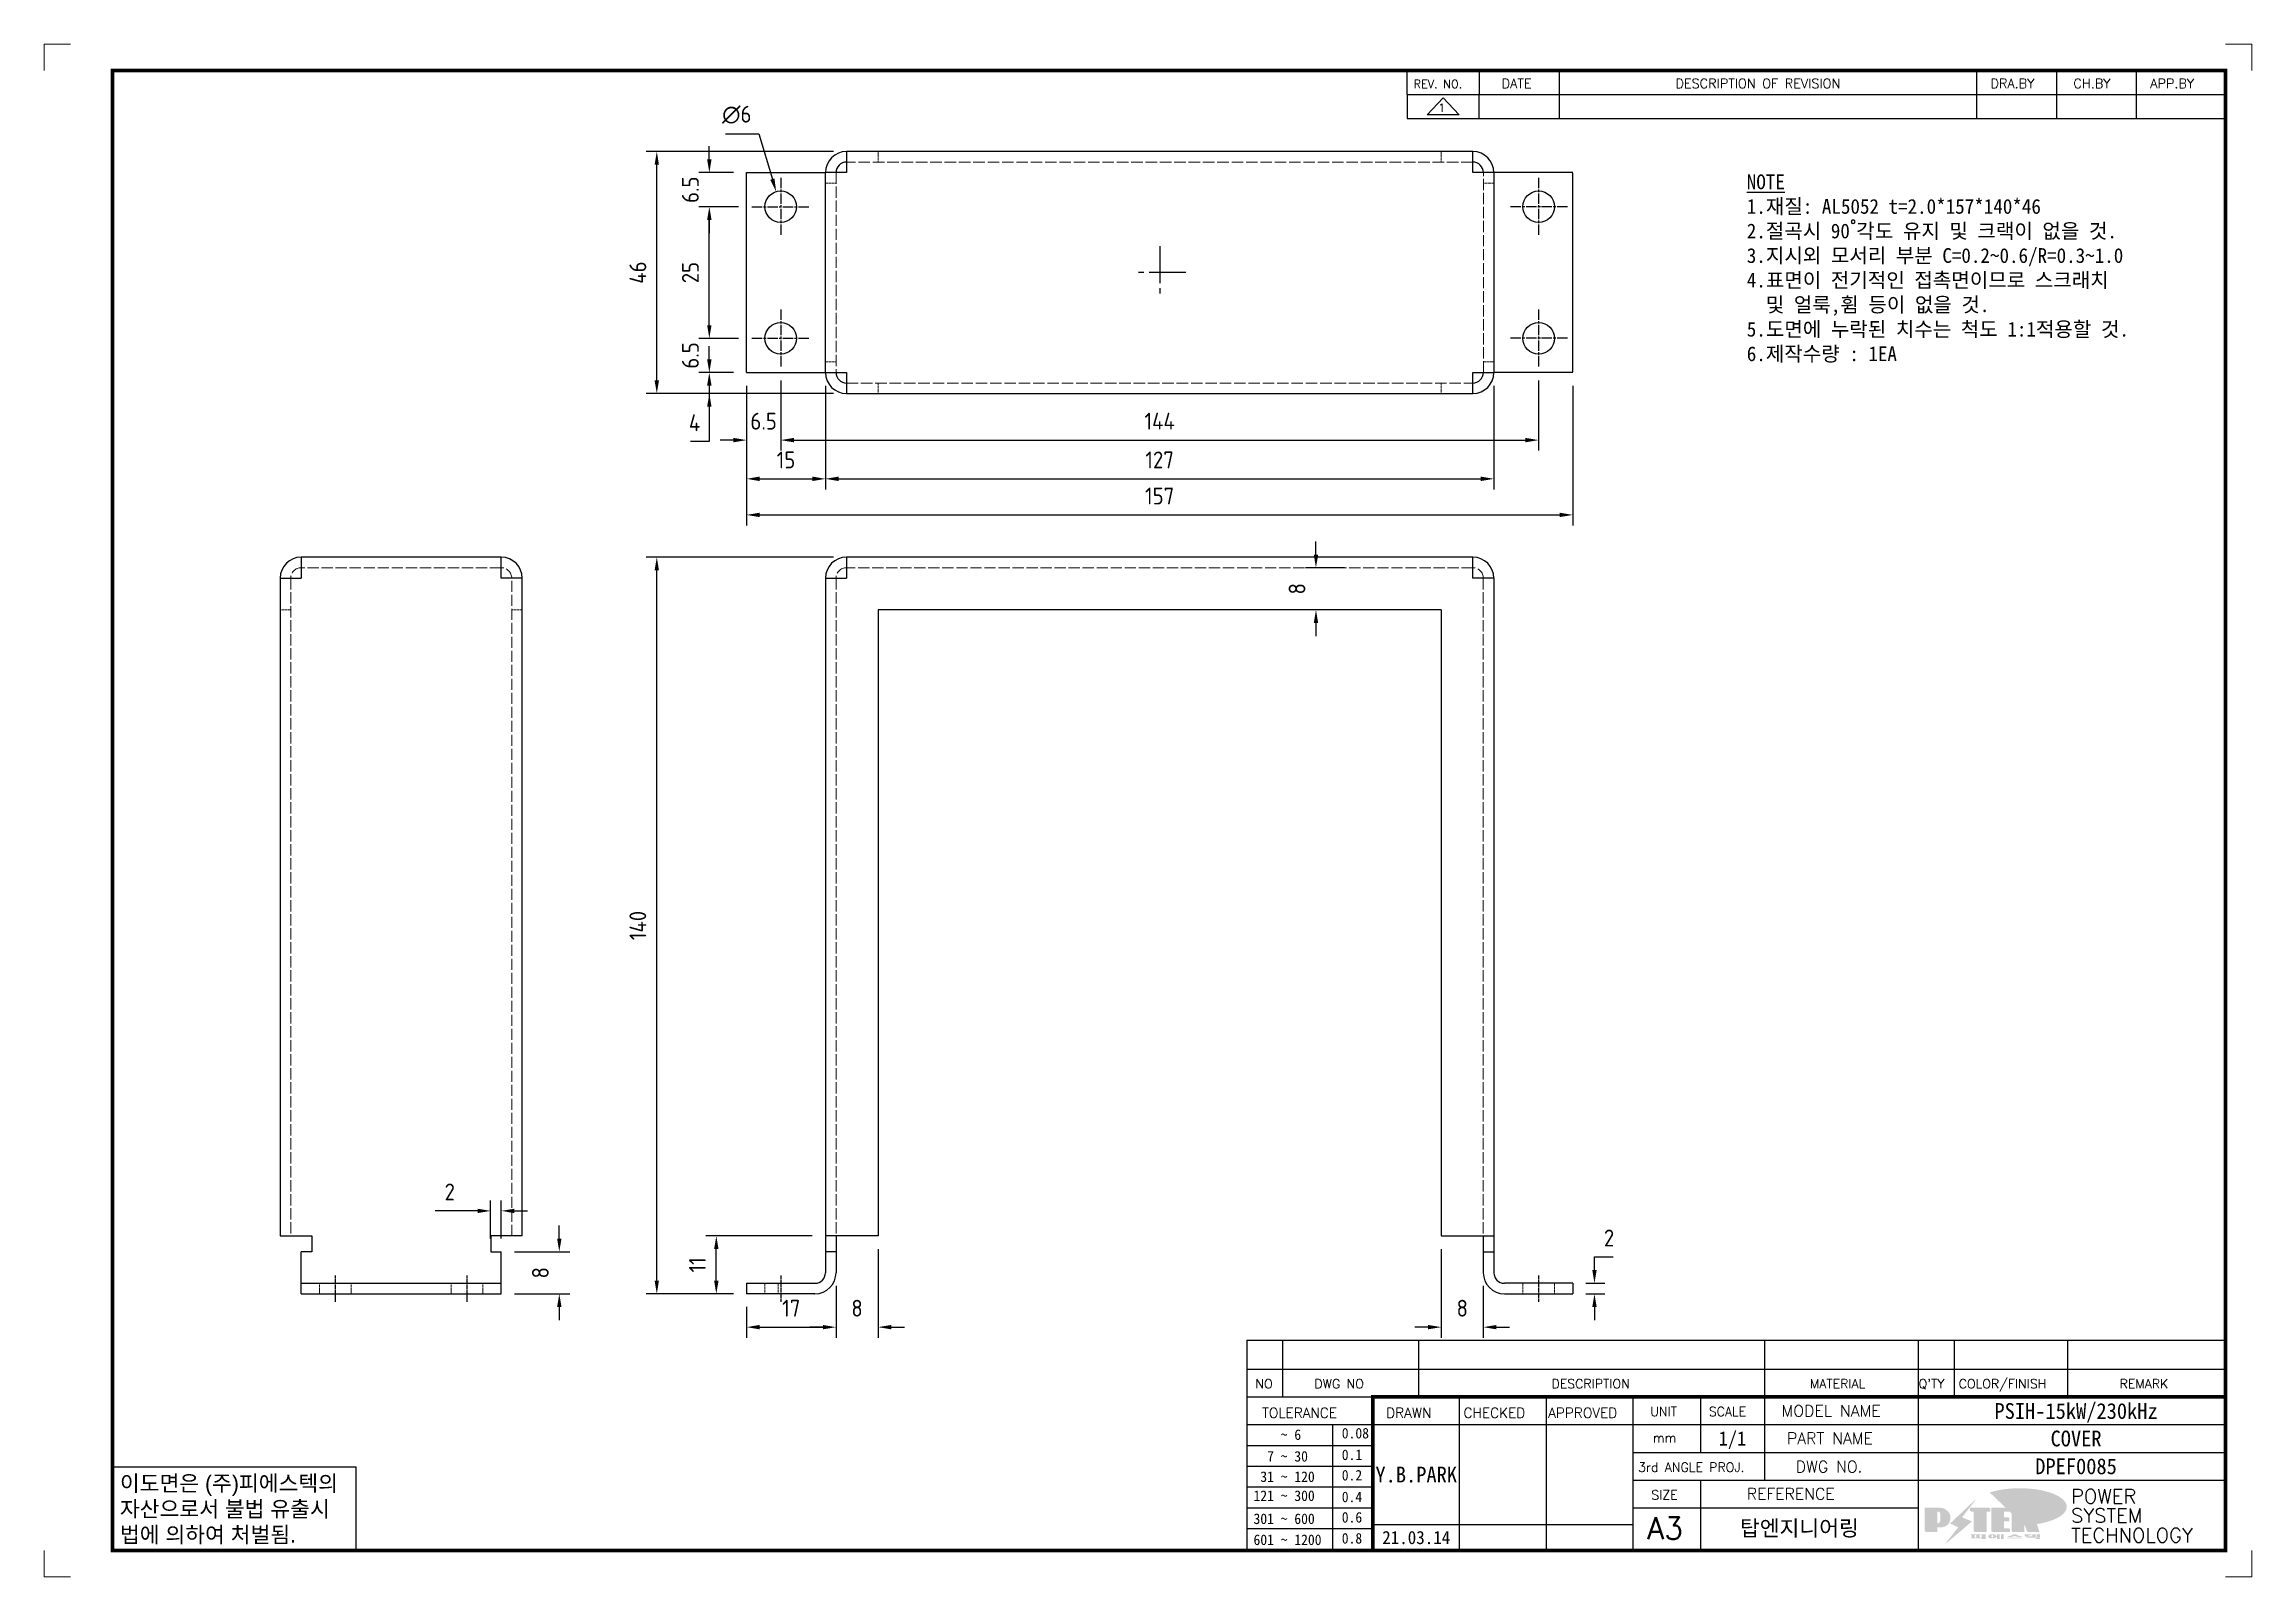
# Model space of a CAD drawing. Header units: millimetres. Extents: x -4251 to 2609, y -1673 to 4048.
# Drawn here: x -671.6 to -252.1, y -818.5 to -527.2 of the extents above; entities that cross this region are included whole.
import ezdxf
from ezdxf.enums import TextEntityAlignment as Align

# ---------------------------------------------------------------- set-up
doc = ezdxf.new("R2010")
doc.units = ezdxf.units.MM
for name, pattern in [('CENTER', [50.8, 31.75, -6.35, 6.35, -6.35]), ('CENTER1', [10, 7, -1, 1, -1]), ('CHAIN', [0.3543, 0.2362, -0.0295, 0.0591, -0.0295]), ('DASHED', [0.2067, 0.1654, -0.0413])]:
    doc.linetypes.add(name, pattern=pattern)
for name, color, linetype in [('FORMAT-1', 7, 'Continuous'), ('line', 3, 'Continuous'), ('가시적인 것(ISO)', 7, 'Continuous')]:
    doc.layers.add(name, color=color, linetype=linetype)
for name, color, linetype, lineweight in [('가려진 것(ISO)', 2, 'DASHED', 18), ('중심 표식(ISO)', 1, 'Continuous', 25), ('중심선(ISO)', 1, 'CENTER', 25)]:
    doc.layers.add(name, color=color, linetype=linetype, lineweight=lineweight)
doc.styles.add('h1', font='')
doc.styles.add('HAN', font='')
doc.styles.add('RC', font='simplex.shx')
doc.styles.add('ROMANT', font='simplex.shx')
doc.styles.add('RT', font='simplex.shx', dxfattribs={"oblique": 15})
doc.styles.get("Standard").update_dxf_attribs({"font": 'ISOCP.SHX', "bigfont": 'WHGTXT.SHX'})
doc.styles.get('h1').set_extended_font_data('New Gulim')
doc.styles.get('HAN').set_extended_font_data('GulimChe')
doc.dimstyles.new('PS-1', dxfattribs={"dimtxt": 3.2, "dimasz": 2.5, "dimexe": 2, "dimexo": 2.5, "dimgap": 2, "dimtad": 1, "dimtoh": 1, "dimrnd": 0.05, "dimzin": 12, "dimdsep": 46, "dimtxsty": 'Standard', "dimcen": 0, "dimclrt": 2, "dimazin": 3, "dimtfac": 1, "dimtofl": 0, "dimtmove": 0, "dimatfit": 3, "dimfxl": 0, "dimtolj": 1, "dimtzin": 0, "dimarcsym": 0})

msp = doc.modelspace()

# ---------------------------------------------------------------- texts
at = {"color": 2, "insert": (-348.1041, -551.9966, -0.0001), "char_height": 2.800095, "attachment_point": 1, "style": 'HAN'}
msp.add_mtext_dynamic_manual_height_columns('{\\LNOTE\\P}1.재질: AL5052 t=2.0*157*140*46\\P2.절곡시 90˚각도 유지 및 크랙이 없을 것.\\P3.지시외 모서리 부분 C=0.2~0.6/R=0.3~1.0\\P4.표면이 전기적인 접촉면이므로 스크래치\\P  및 얼룩,휨 등이 없을 것.\\P5.도면에 누락된 치수는 척도 1:1적용할 것.\\P{\\C1;6.제작수량 : 1EA}', width=794.617376, gutter_width=769.2954, heights=[449.7266], dxfattribs=at)

# ---------------------------------------------------------------- blocks, each defined once
blk = doc.blocks.new('re3')
at = {"color": 180}
for p, q in [((0, 0), (0, -4.55)), ((6.87, -0.64), (3.86, -3.91)), ((9.88, -3.91), (3.86, -3.91)), ((6.87, -0.64), (9.88, -3.91)), ((13.74, -4.55), (13.74, 0)), ((28.97, -4.55), (28.97, 0)), ((108.25, -4.55), (108.25, 0)), ((123.49, -4.55), (123.49, 0)), ((138.64, -4.55), (138.64, 0)), ((0, -4.55), (155.53, -4.55))]:
    blk.add_line(p, q, dxfattribs=at)
at = {"color": 2, "style": 'RC', "oblique": 15}
blk.add_attdef('REV.NO', text='', height=1.56, dxfattribs=at).set_placement((6.59, -2.56), align=Align.MIDDLE_CENTER)
blk.add_attdef('-1', text='', height=1.56, dxfattribs=at).set_placement((9.37, -1.66), align=Align.MIDDLE_LEFT)
at = {"color": 2, "style": 'HAN'}
for tag, p in [('REV.-DATE', (21.36, -2.28)), ('DRA.BY', (115.87, -2.28)), ('CH.BY', (131.07, -2.28)), ('APP.BY', (147.09, -2.28))]:
    blk.add_attdef(tag, text='', height=2.5, dxfattribs=at).set_placement(p, align=Align.MIDDLE_CENTER)
blk.add_attdef('DESCRIPTION-OF-REVISION', text='', height=2.5, dxfattribs=at).set_placement((31.61, -2.28), align=Align.MIDDLE_LEFT)
blk = doc.blocks.new('no3')
at = {"color": 180}
for p, q in [((0, 5.5), (0, 0)), ((0, 5.5), (186, 5.5)), ((6.79, 5.5), (6.79, 0)), ((32.74, 0.11), (32.74, 5.5)), ((98.4, 5.5), (98.4, 0)), ((127.61, 5.5), (127.61, 0)), ((134.43, 5.5), (134.43, 0)), ((155.98, 5.5), (155.98, 0))]:
    blk.add_line(p, q, dxfattribs=at)
at = {"color": 2, "style": 'HAN'}
for tag, p in [('PART-NO', (19.76, 2.75)), ('MATERIAL', (111.38, 2.75)), ("Q'TY", (131.02, 2.75)), ('COLOR/FINISH', (145.2, 2.75)), ('REMARK', (170.76, 2.75))]:
    blk.add_attdef(tag, text='', height=2.9, dxfattribs=at).set_placement(p, align=Align.MIDDLE_CENTER)
blk.add_attdef('DESCRIPTION', text='', height=2.9, dxfattribs=at).set_placement((34.51, 2.75), align=Align.MIDDLE_LEFT)
at = {"color": 2, "style": 'RT', "oblique": 15}
blk.add_attdef('NO', text='', height=1.74, dxfattribs=at).set_placement((3.38, 2.51), align=Align.MIDDLE_CENTER)
blk = doc.blocks.new('t3')
for p, q in [((0, 15.88), (46.25, 15.88)), ((0, 15.88), (0, 0)), ((46.25, 15.88), (46.25, 0)), ((0, 0), (46.25, 0))]:
    blk.add_line(p, q)
at = {"color": 1, "style": 'h1'}
for s, p in [('이도면은 (주)피에스텍의', (1.4, 11.29)), ('자산으로서 불법 유출시', (1.4, 6.41)), ('법에 의하여 처벌됨.', (1.4, 1.52))]:
    blk.add_text(s, height=3, dxfattribs=at).set_placement(p)
blk = doc.blocks.new('new LOGO')
at = {"layer": 'line'}
h = blk.add_hatch(color=1, dxfattribs=at)
h.paths.add_polyline_path([(41.5, 16.4), (54.3, 16.4, 1), (54.3, 82.9), (0, 82.9), (0, -0.1), (41.5, -0.1)])
h.paths.add_polyline_path([(41.5, 27.9), (41.5, 71.9), (43.6, 71.9, -0.414214), (54.6, 60.9), (54.6, 38.9, -0.414214), (43.6, 27.9)], flags=16)
h.paths.add_polyline_path([(214.7, 71.9), (227.5, 71.9), (227.5, 82.9), (159.7, 82.9), (159.7, 71.9), (172.5, 71.9), (172.5, -0.1), (214.7, -0.1)])
h.paths.add_polyline_path([(276, 37.4), (294.8, 37.4), (294.8, 49.1), (276, 49.1), (276, 71.9), (294.8, 71.9), (294.8, 82.9), (234.5, 82.9), (234.5, -0.1), (297, -0.1), (297, 10.9), (276, 10.9)])
h.paths.add_polyline_path([(347.2, 35.2), (359.7, -0.1), (400.5, -0.1), (379.6, 66.8), (399.7, 82.9), (380.6, 82.9), (347.2, 61.6), (347.2, 82.9), (305.5, 82.9), (305.5, -0.1), (347.2, -0.1)])
h = blk.add_hatch(color=250, dxfattribs=at)
h.paths.add_polyline_path([(44.5, 69.4), (46.6, 69.4, -0.129793), (52, 68, 0.221832), (43.6, 71.9), (41.5, 71.9), (41.5, 27.9), (43.6, 27.9, 0.02048), (44.5, 28)], flags=17)
h.paths.add_polyline_path([(44.5, 13.9), (57.3, 13.9, 0.72362), (77.1, 73.9, -0.679777), (54.3, 16.4), (41.5, 16.4), (41.5, -0.1), (3, -0.1), (3, -2.6), (44.5, -2.6)])
h.paths.add_polyline_path([(117.9, 14.2), (71.5, -44.4), (77.1, -39.6), (120.8, 15.6), (92, 28.9), (173.3, 106), (177.5, 111.4), (89.1, 27.6)])
h.paths.add_polyline_path([(162.7, 71.9), (162.7, 69.4), (172.5, 69.4), (172.5, 71.9)], flags=17)
h.paths.add_polyline_path([(217.7, 69.4), (230.5, 69.4), (230.5, 80.4), (227.5, 80.4), (227.5, 71.9), (214.7, 71.9), (214.7, -0.1), (175.5, -0.1), (175.5, -2.6), (217.7, -2.6)])
h.paths.add_polyline_path([(297.8, 46.6), (294.8, 46.6), (294.8, 37.4), (276, 37.4), (276, 10.9), (279, 10.9), (279, 34.9), (297.8, 34.9)])
h.paths.add_polyline_path([(300, 8.4), (297, 8.4), (297, -0.1), (237.5, -0.1), (237.5, -2.6), (300, -2.6)])
h.paths.add_polyline_path([(297.8, 80.4), (294.8, 80.4), (294.8, 71.9), (276, 71.9), (276, 49.1), (279, 49.1), (279, 69.4), (297.8, 69.4)])
h.paths.add_polyline_path([(350.2, 80.4), (347.2, 80.4), (347.2, 61.6), (350.2, 63.5)])
h.paths.add_polyline_path([(350.2, 26.7), (347.2, 35.2), (347.2, -0.1), (308.5, -0.1), (308.5, -2.6), (350.2, -2.6)])
h.paths.add_polyline_path([(402.7, 80.4), (396.5, 80.4), (379.6, 66.8), (400.5, -0.1), (361.8, -0.1), (362.7, -2.6), (403.5, -2.6), (382.6, 64.3)])
blk.add_hatch(color=5, dxfattribs=at).paths.add_polyline_path([(166.3, 35), (131, 49), (180.4, 112.7), (92, 28.9), (120.8, 15.6), (74.4, -43)])
h = blk.add_hatch(color=253, dxfattribs=at)
edge = h.paths.add_edge_path()
edge.add_ellipse((333.9, 86.4), major_axis=(-165.9, 0), ratio=0.39426, start_angle=111.51268, end_angle=334.46902)
edge.add_ellipse((314.1, 81.2), major_axis=(-153.7, 0), ratio=0.40699, start_angle=121.30662, end_angle=327.74369, ccw=False)
edge.add_line((394, 27.8), (394.7, 25.6))
h = blk.add_hatch(color=250, dxfattribs=at)
edge = h.paths.add_edge_path()
edge.add_ellipse((237.8, -17.6), major_axis=(-14.3, 0), ratio=0.526336, start_angle=192.2456, end_angle=269.07481)
edge.add_line((238.1, -10.1), (237.6, -10.1))
edge.add_ellipse((237.8, -17.6), major_axis=(-14.3, 0), ratio=0.526336, start_angle=270.92519, end_angle=449.07481)
edge.add_line((237.6, -25.1), (238.1, -25.1))
edge.add_ellipse((237.8, -17.6), major_axis=(-14.3, 0), ratio=0.526336, start_angle=450.92519, end_angle=527.7544)
edge.add_line((251.7, -19.2), (254.1, -19.2))
edge.add_line((254.1, -19.2), (254.1, -27.1))
edge.add_line((254.1, -27.1), (263.1, -27.1))
edge.add_line((263.1, -27.1), (263.1, -10.1))
edge.add_line((263.1, -10.1), (254.1, -10.1))
edge.add_line((254.1, -10.1), (254.1, -16))
edge.add_line((254.1, -16), (251.7, -16))
h.paths.add_polyline_path([(241, -16.4), (241, -18.7, -1), (234.4, -18.7), (234.4, -16.4, -1)], flags=16)
h.paths.add_polyline_path([(278.2, -10.1), (268.1, -10.1), (268.1, -27.1), (278.2, -27.1)])
h.paths.add_polyline_path([(310.3, -10.1), (310.3, -11.1, -0.157169), (289.3, -17.5), (294, -19.9, 0.128407), (316.3, -15.9, 0.128407), (338.6, -19.9), (343.3, -17.5, -0.157169), (322.2, -11.1), (322.2, -10.1)])
h.paths.add_polyline_path([(342.1, -25.1), (342.1, -22.3), (290.4, -22.3), (290.4, -25.1)])
h.paths.add_polyline_path([(352, -10.1), (352, -16.2, 0.414214), (354, -18.2), (378.7, -18.2), (378.7, -19.6), (390.2, -19.6), (390.2, -10.1), (378.7, -10.1), (378.7, -13.6), (374.7, -13.6), (374.7, -15.1), (378.7, -15.1), (378.7, -16.2), (364.7, -16.2), (364.7, -15.1), (371.2, -15.1), (371.2, -13.6), (364.7, -13.6), (364.7, -12.6), (374.7, -12.6), (374.7, -10.1)])
h.paths.add_polyline_path([(393.8, -10.1), (393.8, -19.6), (405, -19.6), (405, -10.1)])
h.paths.add_polyline_path([(405, -27.1), (405, -20.9), (356.8, -20.9), (356.8, -23), (391.8, -23), (391.8, -27.1)])
h.paths.add_polyline_path([(200.4, -10.1), (200.4, -22.3), (193.2, -22.3), (193.2, -12.6), (196.6, -12.6), (196.6, -10.1), (161, -10.1), (161, -12.6), (164.5, -12.6), (164.5, -22.3), (161, -22.3), (161, -25.1), (200.4, -25.1), (200.4, -27.1), (213.9, -27.1), (213.9, -10.1)])
h.paths.add_polyline_path([(182, -12.6), (175.6, -12.6), (175.6, -22.3), (182, -22.3)], flags=17)
blk = doc.blocks.new('format-3')
at = {"color": 3, "lineweight": 9}
for p, q in [((0, 286.3), (0, 291.3)), ((5, 291.3), (0, 291.3)), ((414.5, 291.3), (419.5, 291.3)), ((419.5, 286.3), (419.5, 291.3)), ((0, 5), (0, 0)), ((419.5, 5), (419.5, 0)), ((5, 0), (0, 0)), ((414.5, 0), (419.5, 0))]:
    blk.add_line(p, q, dxfattribs=at)
at = {"color": 180}
for p, q in [((258.97, 281.75), (258.97, 286.3)), ((272.71, 281.75), (272.71, 286.3)), ((287.94, 281.75), (287.94, 286.3)), ((367.22, 281.75), (367.22, 286.3)), ((382.45, 281.75), (382.45, 286.3)), ((397.61, 281.75), (397.61, 286.3)), ((258.97, 281.75), (414.5, 281.75)), ((228.5, 39.49), (228.5, 5)), ((228.5, 39.49), (414.5, 39.49)), ((235.29, 39.49), (235.29, 34.21)), ((261.24, 34.21), (261.24, 39.49)), ((326.9, 39.49), (326.9, 34.21)), ((356.11, 39.49), (356.11, 34.21)), ((362.93, 39.49), (362.93, 34.21)), ((384.48, 39.49), (384.48, 34.21)), ((228.5, 34.21), (252.48, 34.21)), ((268.96, 5), (268.96, 34.21)), ((285.45, 5), (285.45, 34.21)), ((301.94, 5), (301.94, 34.21)), ((314.72, 34.21), (314.72, 23.65)), ((326.9, 34.21), (326.9, 18.37)), ((356.11, 34.21), (356.11, 5)), ((228.5, 28.93), (252.48, 28.93)), ((244.89, 5.23), (244.89, 28.93)), ((252.48, 28.93), (414.5, 28.93)), ((228.5, 24.98), (252.48, 24.98)), ((228.5, 21.03), (252.48, 21.03)), ((301.94, 23.65), (414.5, 23.65)), ((228.5, 17.08), (252.48, 17.08)), ((301.94, 18.37), (414.5, 18.37)), ((314.72, 18.37), (314.72, 5)), ((228.5, 13.13), (252.48, 13.13)), ((301.94, 13.09), (356.11, 13.09)), ((228.5, 9.18), (252.48, 9.18)), ((252.48, 9.95), (301.94, 9.95))]:
    blk.add_line(p, q, dxfattribs=at)
at = {"const_width": 0.7}
blk.add_lwpolyline([(252.48, 5), (252.48, 34.21), (414.5, 34.21)], dxfattribs=at)
at = {"layer": 'FORMAT-1', "const_width": 0.7}
blk.add_lwpolyline([(13, 5), (13, 286.3), (414.5, 286.3), (414.5, 5)], close=True, dxfattribs=at)
blk.add_blockref('t3', (13, 5))
at = {"xscale": 0.05400000000000027, "yscale": 0.05400000000000027, "zscale": 0.05400000000000027}
blk.add_blockref('new LOGO', (357.35, 8.65), dxfattribs=at)
at = {"color": 2}
for s, height, style, p in [('REV. NO.', 1.56, 'RC', (260.23, 282.95)), ('DATE', 1.788, 'RC', (276.95, 282.94)), ('DESCRIPTION OF REVISION', 1.7875, 'RC', (309.98, 282.94)), ('DRA.BY', 1.788, 'RC', (369.83, 282.94)), ('CH.BY', 1.788, 'RC', (385.59, 282.94)), ('APP.BY', 1.788, 'RC', (400.18, 282.94)), ('COLOR/FINISH', 1.7424, 'RC', (363.8, 35.83)), ('NO', 1.742, 'RC', (230.16, 35.83)), ('DWG NO', 1.742, 'RC', (241.36, 35.83)), ('DESCRIPTION', 1.7424, 'RC', (286.43, 35.83)), ('MATERIAL', 1.742, 'RC', (335.52, 35.83)), ("Q'TY", 1.742, 'RC', (356.17, 35.83)), ('REMARK', 1.742, 'RC', (394.37, 35.83)), (' TOLERANCE', 1.9, 'RC', (230.11, 30.22)), ('DRAWN', 1.9, 'RC', (255, 30.22)), ('CHECKED', 1.9, 'RC', (269.71, 30.22)), ('APPROVED', 1.9, 'RC', (285.8, 30.22)), ('UNIT', 1.742, 'RC', (305.19, 30.55)), ('SCALE', 1.742, 'RC', (316.32, 30.55)), ('MODEL NAME', 2.178, 'RC', (330.12, 30.46)), ('    ~ 6', 2, 'HAN', (229.8, 26.03)), ('0.08', 2, 'HAN', (246.57, 26.31)), ('mm', 1.742, 'RC', (305.67, 25.56)), ('PART NAME', 2.178, 'RC', (331.17, 25.24)), ('  7 ~ 30', 2, 'HAN', (229.8, 21.91)), ('0.1', 2, 'HAN', (246.57, 22.2)), ('3rd ANGLE PROJ.', 1.7424, 'RC', (302.87, 19.97)), ('DWG NO.', 2.178, 'RC', (332.84, 19.85)), (' 31 ~ 120', 2, 'HAN', (229.8, 18.04)), ('0.2', 2, 'HAN', (246.57, 18.32)), ('REFERENCE', 2.178, 'RC', (323.52, 14.69)), ('121 ~ 300', 2, 'HAN', (229.8, 14.42)), ('0.4', 2, 'HAN', (246.57, 14.2)), ('SIZE', 1.742, 'RC', (305.39, 14.71)), ('301 ~ 600', 2, 'HAN', (229.8, 10.04)), ('0.6', 2, 'HAN', (246.57, 10.32)), ('601 ~ 1200', 2, 'HAN', (229.8, 6.05)), ('0.8', 2, 'HAN', (246.57, 6.33))]:
    blk.add_text(s, height=height, dxfattribs=dict(at, style=style)).set_placement(p)
at = {"style": 'ROMANT'}
for s, p in [('SYSTEM', (385.15, 10.31)), ('POWER', (385.15, 13.96)), ('TECHNOLOGY', (385.15, 6.56))]:
    blk.add_text(s, height=2.7, dxfattribs=at).set_placement(p)
at = {"color": 2, "lineweight": 25, "style": 'RC'}
blk.add_text('A3', height=4.182, dxfattribs=at).set_placement((304.61, 7.14))
at = {"style": 'HAN'}
for tag, height, p in [('MODEL-NAME', 3, (386.1, 31.53)), ('SCALE', 2.7, (320.81, 26.29)), ('PART-NAME', 3, (386.1, 26.29)), ('CH-BY', 3, (277.21, 19.44)), ('DWG-NO', 3, (386.1, 21.01)), ('DRA-BY', 3, (260.72, 19.44)), ('APP-BY', 3, (293.7, 19.44)), ('DRA-DATE', 2.5, (260.72, 7.47)), ('CH-DATE', 2.5, (277.21, 7.47)), ('APP-DATE', 2.5, (293.7, 7.47)), ('관련업체', 3, (333.52, 9.26))]:
    blk.add_attdef(tag, text='', height=height, dxfattribs=at).set_placement(p, align=Align.MIDDLE_CENTER)
blk = doc.blocks.new('A$C00384E26')
at = {"color": 1, "linetype": 'CENTER1'}
for p, q in [((5.64, 22.04), (5.64, 32.04)), ((10.64, 27.04), (0.64, 27.04))]:
    blk.add_line(p, q, dxfattribs=at)
at = {"layer": '가려진 것(ISO)', "ltscale": 2.795339}
for p, q in [((-13.36, 88.54), (-13.36, 90.54)), ((24.64, 90.54), (24.64, 88.54)), ((-13.36, -36.46), (-13.36, -34.46)), ((24.64, -34.46), (24.64, -36.46))]:
    blk.add_line(p, q, dxfattribs=at)
at = {"layer": '가려진 것(ISO)', "ltscale": 12.901145}
for p, q in [((24.64, 88.54), (-13.36, 88.54)), ((-13.36, -34.46), (24.64, -34.46))]:
    blk.add_line(p, q, dxfattribs=at)
at = {"layer": '가려진 것(ISO)', "ltscale": 2.856945}
for p, q in [((-11.36, 90.54), (-11.36, 88.54)), ((22.64, 90.54), (22.64, 88.54)), ((-15.36, 80.54), (-17.36, 80.54)), ((28.64, 80.54), (26.64, 80.54)), ((-15.36, -26.46), (-17.36, -26.46)), ((28.64, -26.46), (26.64, -26.46)), ((-11.36, -34.46), (-11.36, -36.46)), ((22.64, -36.46), (22.64, -34.46))]:
    blk.add_line(p, q, dxfattribs=at)
at = {"layer": '가려진 것(ISO)', "ltscale": 13.194353}
for p, q in [((-15.36, 86.54), (-15.36, -32.46)), ((26.64, -32.46), (26.64, 86.54))]:
    blk.add_line(p, q, dxfattribs=at)
at = {"layer": '가시적인 것(ISO)'}
for p, q in [((-13.36, 105.54), (-13.36, 90.54)), ((-13.36, 105.54), (24.64, 105.54)), ((24.64, 105.54), (24.64, 90.54)), ((-13.36, 90.54), (24.64, 90.54)), ((-13.36, 90.54), (-13.36, 86.54)), ((24.64, 86.54), (24.64, 90.54)), ((-17.36, 86.54), (-17.36, -32.46)), ((-13.36, 86.54), (-17.36, 86.54)), ((28.64, 86.54), (24.64, 86.54)), ((28.64, -32.46), (28.64, 86.54)), ((-17.36, -32.46), (-13.36, -32.46)), ((-13.36, -32.46), (-13.36, -36.46)), ((24.64, -32.46), (28.64, -32.46)), ((24.64, -36.46), (24.64, -32.46)), ((24.64, -36.46), (-13.36, -36.46)), ((-13.36, -51.46), (-13.36, -36.46)), ((24.64, -51.46), (24.64, -36.46)), ((-13.24, -51.46), (24.52, -51.46))]:
    blk.add_line(p, q, dxfattribs=at)
for centre in [(-6.86, 99.04), (18.14, 99.04), (-6.86, -44.96), (18.14, -44.96)]:
    blk.add_circle(centre, 3, dxfattribs=at)
for centre, radius, start, end in [((-13.36, 86.54), 4, 90, 180), ((-13.36, 86.54), 2, 90, 180), ((24.64, 86.54), 4, 0, 90), ((24.64, 86.54), 2, 0, 90), ((-13.36, -32.46), 4, 180, 270), ((-13.36, -32.46), 2, 180, 270), ((24.64, -32.46), 2, 270, 0), ((24.64, -32.46), 4, 270, 0)]:
    blk.add_arc(centre, radius, start, end, dxfattribs=at)
at = {"layer": '중심 표식(ISO)', "linetype": 'CHAIN', "ltscale": 8.333956}
for p, q in [((-6.86, 104.54), (-6.86, 93.54)), ((18.14, 104.54), (18.14, 93.54)), ((-1.36, 99.04), (-12.36, 99.04)), ((23.64, 99.04), (12.64, 99.04)), ((-6.86, -50.46), (-6.86, -39.46)), ((18.14, -50.46), (18.14, -39.46)), ((-1.36, -44.96), (-12.36, -44.96)), ((23.64, -44.96), (12.64, -44.96))]:
    blk.add_line(p, q, dxfattribs=at)
blk = doc.blocks.new('*D416')
at = {"color": 0, "lineweight": -2}
for p, q in [((-545.24, -580.64), (-545.24, -578.14)), ((-539.67, -583.14), (-547.24, -583.14)), ((-540.67, -589.64), (-547.24, -589.64)), ((-545.24, -592.14), (-545.24, -594.64))]:
    blk.add_line(p, q, dxfattribs=at)
at = {"color": 0}
for points in [[(-545.66, -580.64), (-544.82, -580.64), (-545.24, -583.14)], [(-545.66, -592.14), (-544.82, -592.14), (-545.24, -589.64)]]:
    blk.add_solid(points, dxfattribs=at)
at = {"layer": 'DEFPOINTS', "color": 0}
for p in [(-545.24, -583.14), (-537.17, -583.14), (-538.17, -589.64)]:
    blk.add_point(p, dxfattribs=at)
at = {"color": 2, "insert": (-548.84, -586.39), "char_height": 3.2, "attachment_point": 5, "rotation": 90}
blk.add_mtext('\\A1;6.5', dxfattribs=at)
blk = doc.blocks.new('*D417')
at = {"color": 0, "lineweight": -2}
for p, q in [((-539.67, -558.14), (-547.24, -558.14)), ((-545.24, -580.64), (-545.24, -560.64)), ((-539.67, -583.14), (-547.24, -583.14))]:
    blk.add_line(p, q, dxfattribs=at)
at = {"color": 0}
for points in [[(-545.66, -560.64), (-544.82, -560.64), (-545.24, -558.14)], [(-545.66, -580.64), (-544.82, -580.64), (-545.24, -583.14)]]:
    blk.add_solid(points, dxfattribs=at)
at = {"layer": 'DEFPOINTS', "color": 0}
for p in [(-545.24, -558.14), (-537.17, -558.14), (-537.17, -583.14)]:
    blk.add_point(p, dxfattribs=at)
at = {"color": 2, "insert": (-548.84, -570.64), "char_height": 3.2, "attachment_point": 5, "rotation": 90}
blk.add_mtext('\\A1;25', dxfattribs=at)
blk = doc.blocks.new('*D418')
at = {"color": 0, "lineweight": -2}
for p, q in [((-545.24, -587.14), (-545.24, -584.64)), ((-540.67, -589.64), (-547.24, -589.64)), ((-521.67, -593.64), (-547.24, -593.64)), ((-545.24, -596.14), (-545.24, -602.77)), ((-545.24, -602.77), (-548.84, -602.77))]:
    blk.add_line(p, q, dxfattribs=at)
at = {"color": 0}
for points in [[(-545.66, -587.14), (-544.82, -587.14), (-545.24, -589.64)], [(-545.66, -596.14), (-544.82, -596.14), (-545.24, -593.64)]]:
    blk.add_solid(points, dxfattribs=at)
at = {"layer": 'DEFPOINTS', "color": 0}
for p in [(-545.24, -589.64), (-538.17, -589.64), (-519.17, -593.64)]:
    blk.add_point(p, dxfattribs=at)
at = {"color": 2, "insert": (-548.04, -599.17), "char_height": 3.2, "attachment_point": 5}
blk.add_mtext('\\A1;4', dxfattribs=at)
blk = doc.blocks.new('*D419')
at = {"color": 0, "lineweight": -2}
for p, q in [((-545.24, -549.14), (-545.24, -546.64)), ((-540.67, -551.64), (-547.24, -551.64)), ((-539.67, -558.14), (-547.24, -558.14)), ((-545.24, -560.64), (-545.24, -563.14))]:
    blk.add_line(p, q, dxfattribs=at)
at = {"color": 0}
for points in [[(-545.66, -549.14), (-544.82, -549.14), (-545.24, -551.64)], [(-545.66, -560.64), (-544.82, -560.64), (-545.24, -558.14)]]:
    blk.add_solid(points, dxfattribs=at)
at = {"layer": 'DEFPOINTS', "color": 0}
for p in [(-545.24, -551.64), (-538.17, -551.64), (-537.17, -558.14)]:
    blk.add_point(p, dxfattribs=at)
at = {"color": 2, "insert": (-548.84, -554.89), "char_height": 3.2, "attachment_point": 5, "rotation": 90}
blk.add_mtext('\\A1;6.5', dxfattribs=at)
blk = doc.blocks.new('*D420')
at = {"color": 0, "lineweight": -2}
for p, q in [((-521.67, -547.64), (-557.22, -547.64)), ((-555.22, -591.14), (-555.22, -550.14)), ((-521.67, -593.64), (-557.22, -593.64))]:
    blk.add_line(p, q, dxfattribs=at)
at = {"color": 0}
for points in [[(-555.64, -550.14), (-554.81, -550.14), (-555.22, -547.64)], [(-555.64, -591.14), (-554.81, -591.14), (-555.22, -593.64)]]:
    blk.add_solid(points, dxfattribs=at)
at = {"layer": 'DEFPOINTS', "color": 0}
for p in [(-555.22, -547.64), (-519.17, -547.64), (-519.17, -593.64)]:
    blk.add_point(p, dxfattribs=at)
at = {"color": 2, "insert": (-558.82, -570.64), "char_height": 3.2, "attachment_point": 5, "rotation": 90}
blk.add_mtext('\\A1;46', dxfattribs=at)
blk = doc.blocks.new('*D421')
at = {"color": 0, "lineweight": -2}
for p, q in [((-542.18, -544.24), (-535.86, -544.24)), ((-535.86, -544.24), (-533.26, -552.87))]:
    blk.add_line(p, q, dxfattribs=at)
at = {"color": 0}
blk.add_solid([(-532.86, -552.75), (-533.66, -552.99), (-532.54, -555.27)], dxfattribs=at)
at = {"layer": 'DEFPOINTS', "color": 0}
for p in [(-532.54, -555.27), (-530.8, -561.01)]:
    blk.add_point(p, dxfattribs=at)
at = {"color": 2, "insert": (-540.02, -540.64), "char_height": 3.2, "attachment_point": 5}
blk.add_mtext('\\A1;∅6', dxfattribs=at)
blk = doc.blocks.new('*D422')
at = {"color": 0, "lineweight": -2}
for p, q in [((-531.67, -591.14), (-531.67, -604.48)), ((-538.17, -592.14), (-538.17, -604.48)), ((-540.67, -602.48), (-543.17, -602.48)), ((-529.17, -602.48), (-526.67, -602.48))]:
    blk.add_line(p, q, dxfattribs=at)
at = {"color": 0}
for points in [[(-540.67, -602.06), (-540.67, -602.9), (-538.17, -602.48)], [(-529.17, -602.06), (-529.17, -602.9), (-531.67, -602.48)]]:
    blk.add_solid(points, dxfattribs=at)
at = {"layer": 'DEFPOINTS', "color": 0}
for p in [(-538.17, -589.64), (-531.67, -588.64), (-531.67, -602.48)]:
    blk.add_point(p, dxfattribs=at)
at = {"color": 2, "insert": (-534.92, -598.88), "char_height": 3.2, "attachment_point": 5}
blk.add_mtext('\\A1;6.5', dxfattribs=at)
blk = doc.blocks.new('*D423')
at = {"color": 0, "lineweight": -2}
for p, q in [((-531.67, -591.14), (-531.67, -604.48)), ((-387.67, -591.14), (-387.67, -604.48)), ((-529.17, -602.48), (-390.17, -602.48))]:
    blk.add_line(p, q, dxfattribs=at)
at = {"color": 0}
for points in [[(-529.17, -602.06), (-529.17, -602.9), (-531.67, -602.48)], [(-390.17, -602.06), (-390.17, -602.9), (-387.67, -602.48)]]:
    blk.add_solid(points, dxfattribs=at)
at = {"layer": 'DEFPOINTS', "color": 0}
for p in [(-531.67, -588.64), (-387.67, -588.64), (-387.67, -602.48)]:
    blk.add_point(p, dxfattribs=at)
at = {"color": 2, "insert": (-459.67, -598.88), "char_height": 3.2, "attachment_point": 5}
blk.add_mtext('\\A1;144', dxfattribs=at)
blk = doc.blocks.new('*D424')
at = {"color": 0, "lineweight": -2}
for p, q in [((-538.17, -592.14), (-538.17, -611.84)), ((-523.17, -592.14), (-523.17, -611.84)), ((-535.67, -609.84), (-525.67, -609.84))]:
    blk.add_line(p, q, dxfattribs=at)
at = {"color": 0}
for points in [[(-535.67, -609.42), (-535.67, -610.26), (-538.17, -609.84)], [(-525.67, -609.42), (-525.67, -610.26), (-523.17, -609.84)]]:
    blk.add_solid(points, dxfattribs=at)
at = {"layer": 'DEFPOINTS', "color": 0}
for p in [(-538.17, -589.64), (-523.17, -589.64), (-523.17, -609.84)]:
    blk.add_point(p, dxfattribs=at)
at = {"color": 2, "insert": (-530.67, -606.24), "char_height": 3.2, "attachment_point": 5}
blk.add_mtext('\\A1;15', dxfattribs=at)
blk = doc.blocks.new('*D425')
at = {"color": 0, "lineweight": -2}
for p, q in [((-523.17, -592.14), (-523.17, -611.84)), ((-396.17, -592.14), (-396.17, -611.84)), ((-520.67, -609.84), (-398.67, -609.84))]:
    blk.add_line(p, q, dxfattribs=at)
at = {"color": 0}
for points in [[(-520.67, -609.42), (-520.67, -610.26), (-523.17, -609.84)], [(-398.67, -609.42), (-398.67, -610.26), (-396.17, -609.84)]]:
    blk.add_solid(points, dxfattribs=at)
at = {"layer": 'DEFPOINTS', "color": 0}
for p in [(-523.17, -589.64), (-396.17, -589.64), (-396.17, -609.84)]:
    blk.add_point(p, dxfattribs=at)
at = {"color": 2, "insert": (-459.67, -606.24), "char_height": 3.2, "attachment_point": 5}
blk.add_mtext('\\A1;127', dxfattribs=at)
blk = doc.blocks.new('*D426')
at = {"color": 0, "lineweight": -2}
for p, q in [((-538.17, -592.14), (-538.17, -618.7)), ((-381.17, -592.14), (-381.17, -618.7)), ((-535.67, -616.7), (-383.67, -616.7))]:
    blk.add_line(p, q, dxfattribs=at)
at = {"color": 0}
for points in [[(-535.67, -616.28), (-535.67, -617.11), (-538.17, -616.7)], [(-383.67, -616.28), (-383.67, -617.11), (-381.17, -616.7)]]:
    blk.add_solid(points, dxfattribs=at)
at = {"layer": 'DEFPOINTS', "color": 0}
for p in [(-538.17, -589.64), (-381.17, -589.64), (-381.17, -616.7)]:
    blk.add_point(p, dxfattribs=at)
at = {"color": 2, "insert": (-459.67, -613.1), "char_height": 3.2, "attachment_point": 5}
blk.add_mtext('\\A1;157', dxfattribs=at)
blk = doc.blocks.new('*D427')
at = {"color": 0, "lineweight": -2}
for p, q in [((-521.17, -763.23), (-521.17, -773.07)), ((-538.17, -767.23), (-538.17, -773.07)), ((-535.67, -771.07), (-523.67, -771.07))]:
    blk.add_line(p, q, dxfattribs=at)
at = {"color": 0}
for points in [[(-535.67, -770.65), (-535.67, -771.48), (-538.17, -771.07)], [(-523.67, -770.65), (-523.67, -771.48), (-521.17, -771.07)]]:
    blk.add_solid(points, dxfattribs=at)
at = {"layer": 'DEFPOINTS', "color": 0}
for p in [(-521.17, -760.73), (-538.17, -764.73), (-521.17, -771.07)]:
    blk.add_point(p, dxfattribs=at)
at = {"color": 2, "insert": (-529.67, -767.47), "char_height": 3.2, "attachment_point": 5}
blk.add_mtext('\\A1;17', dxfattribs=at)
blk = doc.blocks.new('*D428')
at = {"color": 0, "lineweight": -2}
for p, q in [((-513.17, -756.23), (-513.17, -773.07)), ((-521.17, -763.23), (-521.17, -773.07)), ((-523.67, -771.07), (-526.17, -771.07)), ((-510.67, -771.07), (-508.17, -771.07))]:
    blk.add_line(p, q, dxfattribs=at)
at = {"color": 0}
for points in [[(-523.67, -770.65), (-523.67, -771.48), (-521.17, -771.07)], [(-510.67, -770.65), (-510.67, -771.48), (-513.17, -771.07)]]:
    blk.add_solid(points, dxfattribs=at)
at = {"layer": 'DEFPOINTS', "color": 0}
for p in [(-513.17, -753.73), (-521.17, -760.73), (-513.17, -771.07)]:
    blk.add_point(p, dxfattribs=at)
at = {"color": 2, "insert": (-517.17, -767.47), "char_height": 3.2, "attachment_point": 5}
blk.add_mtext('\\A1;8', dxfattribs=at)
blk = doc.blocks.new('*D429')
at = {"color": 0, "lineweight": -2}
for p, q in [((-406.17, -756.23), (-406.17, -773.07)), ((-398.17, -763.23), (-398.17, -773.07)), ((-408.67, -771.07), (-411.17, -771.07)), ((-395.67, -771.07), (-393.17, -771.07))]:
    blk.add_line(p, q, dxfattribs=at)
at = {"color": 0}
for points in [[(-408.67, -770.65), (-408.67, -771.48), (-406.17, -771.07)], [(-395.67, -770.65), (-395.67, -771.48), (-398.17, -771.07)]]:
    blk.add_solid(points, dxfattribs=at)
at = {"layer": 'DEFPOINTS', "color": 0}
for p in [(-406.17, -753.73), (-398.17, -760.73), (-406.17, -771.07)]:
    blk.add_point(p, dxfattribs=at)
at = {"color": 2, "insert": (-402.17, -767.47), "char_height": 3.2, "attachment_point": 5}
blk.add_mtext('\\A1;8', dxfattribs=at)
blk = doc.blocks.new('*D430')
at = {"color": 0, "lineweight": -2}
for p, q in [((-429.97, -624.23), (-429.97, -621.73)), ((-424.53, -626.73), (-431.97, -626.73)), ((-424.53, -634.73), (-431.97, -634.73)), ((-429.97, -637.23), (-429.97, -639.73))]:
    blk.add_line(p, q, dxfattribs=at)
at = {"color": 0}
for points in [[(-430.38, -624.23), (-429.55, -624.23), (-429.97, -626.73)], [(-430.38, -637.23), (-429.55, -637.23), (-429.97, -634.73)]]:
    blk.add_solid(points, dxfattribs=at)
at = {"layer": 'DEFPOINTS', "color": 0}
for p in [(-422.03, -626.73), (-429.97, -634.73), (-422.03, -634.73)]:
    blk.add_point(p, dxfattribs=at)
at = {"color": 2, "insert": (-433.57, -630.73), "char_height": 3.2, "attachment_point": 5, "rotation": 90}
blk.add_mtext('\\A1;8', dxfattribs=at)
blk = doc.blocks.new('*D431')
at = {"color": 0, "lineweight": -2}
for p, q in [((-525.67, -753.73), (-545.91, -753.73)), ((-543.91, -762.23), (-543.91, -756.23)), ((-540.67, -764.73), (-545.91, -764.73))]:
    blk.add_line(p, q, dxfattribs=at)
at = {"color": 0}
for points in [[(-544.33, -756.23), (-543.49, -756.23), (-543.91, -753.73)], [(-544.33, -762.23), (-543.49, -762.23), (-543.91, -764.73)]]:
    blk.add_solid(points, dxfattribs=at)
at = {"layer": 'DEFPOINTS', "color": 0}
for p in [(-543.91, -753.73), (-523.17, -753.73), (-538.17, -764.73)]:
    blk.add_point(p, dxfattribs=at)
at = {"color": 2, "insert": (-547.51, -759.23), "char_height": 3.2, "attachment_point": 5, "rotation": 90}
blk.add_mtext('\\A1;11', dxfattribs=at)
blk = doc.blocks.new('*D432')
at = {"color": 0, "lineweight": -2}
for p, q in [((-521.67, -624.73), (-557.22, -624.73)), ((-555.22, -762.23), (-555.22, -627.23)), ((-540.67, -764.73), (-557.22, -764.73))]:
    blk.add_line(p, q, dxfattribs=at)
at = {"color": 0}
for points in [[(-555.64, -627.23), (-554.81, -627.23), (-555.22, -624.73)], [(-555.64, -762.23), (-554.81, -762.23), (-555.22, -764.73)]]:
    blk.add_solid(points, dxfattribs=at)
at = {"layer": 'DEFPOINTS', "color": 0}
for p in [(-555.22, -624.73), (-519.17, -624.73), (-538.17, -764.73)]:
    blk.add_point(p, dxfattribs=at)
at = {"color": 2, "insert": (-558.82, -694.73), "char_height": 3.2, "attachment_point": 5, "rotation": 90}
blk.add_mtext('\\A1;140', dxfattribs=at)
blk = doc.blocks.new('*D433')
at = {"color": 0, "lineweight": -2}
for p, q in [((-573.75, -754.23), (-573.75, -751.73)), ((-582.29, -756.73), (-571.75, -756.73)), ((-582.29, -764.73), (-571.75, -764.73)), ((-573.75, -767.23), (-573.75, -769.73))]:
    blk.add_line(p, q, dxfattribs=at)
at = {"color": 0}
for points in [[(-574.16, -754.23), (-573.33, -754.23), (-573.75, -756.73)], [(-574.16, -767.23), (-573.33, -767.23), (-573.75, -764.73)]]:
    blk.add_solid(points, dxfattribs=at)
at = {"layer": 'DEFPOINTS', "color": 0}
for p in [(-584.79, -756.73), (-573.75, -756.73), (-584.79, -764.73)]:
    blk.add_point(p, dxfattribs=at)
at = {"color": 2, "insert": (-577.35, -760.73), "char_height": 3.2, "attachment_point": 5, "rotation": 90}
blk.add_mtext('\\A1;8', dxfattribs=at)
blk = doc.blocks.new('*D434')
at = {"color": 0, "lineweight": -2}
for p, q in [((-589.29, -748.97), (-597.34, -748.97)), ((-586.79, -754.23), (-586.79, -746.97)), ((-584.79, -754.23), (-584.79, -746.97)), ((-582.29, -748.97), (-579.79, -748.97))]:
    blk.add_line(p, q, dxfattribs=at)
at = {"color": 0}
for points in [[(-589.29, -748.56), (-589.29, -749.39), (-586.79, -748.97)], [(-582.29, -748.56), (-582.29, -749.39), (-584.79, -748.97)]]:
    blk.add_solid(points, dxfattribs=at)
at = {"layer": 'DEFPOINTS', "color": 0}
for p in [(-586.79, -748.97), (-586.79, -756.73), (-584.79, -756.73)]:
    blk.add_point(p, dxfattribs=at)
at = {"color": 2, "insert": (-594.56, -745.37), "char_height": 3.2, "attachment_point": 5}
blk.add_mtext('\\A1;2', dxfattribs=at)
blk = doc.blocks.new('*D435')
at = {"color": 0, "lineweight": -2}
for p, q in [((-377.05, -760.23), (-377.05, -757.73)), ((-377.05, -757.73), (-373.49, -757.73)), ((-378.67, -762.73), (-375.05, -762.73)), ((-378.67, -764.73), (-375.05, -764.73)), ((-377.05, -767.23), (-377.05, -769.73))]:
    blk.add_line(p, q, dxfattribs=at)
at = {"color": 0}
for points in [[(-377.46, -760.23), (-376.63, -760.23), (-377.05, -762.73)], [(-377.46, -767.23), (-376.63, -767.23), (-377.05, -764.73)]]:
    blk.add_solid(points, dxfattribs=at)
at = {"layer": 'DEFPOINTS', "color": 0}
for p in [(-381.17, -762.73), (-377.05, -762.73), (-381.17, -764.73)]:
    blk.add_point(p, dxfattribs=at)
at = {"color": 2, "insert": (-374.27, -754.12), "char_height": 3.2, "attachment_point": 5}
blk.add_mtext('\\A1;2', dxfattribs=at)

# ---------------------------------------------------------------- dimensions: what is measured, and where the dimension line sits
dim = msp.add_diameter_dim_2p(p1=(-530.8019, -561.0096), p2=(-532.5355, -555.2655), dimstyle='PS-1')
dim.commit()
dim.dimension.update_dxf_attribs({"geometry": '*D421', "text_midpoint": (-540.0238, -544.2355), "dimtype": 163})
for base, p1, p2, picture, middle in [((-555.225, -547.6375), (-519.1687, -593.6375), (-519.1687, -547.6375), '*D420', (-558.825, -570.6375)), ((-545.241, -558.1375), (-537.1687, -583.1375), (-537.1687, -558.1375), '*D417', (-548.8413, -570.6375)), ((-555.225, -624.7251), (-538.1687, -764.7251), (-519.1687, -624.7251), '*D432', (-558.825, -694.7251)), ((-429.9665, -634.7251), (-422.0298, -626.7251), (-422.0298, -634.7251), '*D430', (-433.5665, -630.7251)), ((-573.747, -756.7251), (-584.7851, -764.7251), (-584.7851, -756.7251), '*D433', (-577.347, -760.7251)), ((-377.0459, -762.7251), (-381.1687, -764.7251), (-381.1687, -762.7251), '*D435', (-374.2692, -754.1248))]:
    dim = msp.add_linear_dim(base=base, p1=p1, p2=p2, angle=90, dimstyle='PS-1')
    dim.commit()
    dim.dimension.update_dxf_attribs({"geometry": picture, "text_midpoint": middle})
for base, p1, p2, picture, middle in [((-545.241, -551.6375), (-537.1687, -558.1375), (-538.1687, -551.6375), '*D419', (-545.241, -554.8875)), ((-545.241, -583.1375), (-538.1687, -589.6375), (-537.1687, -583.1375), '*D416', (-545.241, -586.3875)), ((-545.241, -589.6375), (-519.1687, -593.6375), (-538.1687, -589.6375), '*D418', (-548.041, -602.7681)), ((-543.9099, -753.7251), (-538.1687, -764.7251), (-523.1687, -753.7251), '*D431', (-543.9099, -759.2251))]:
    dim = msp.add_linear_dim(base=base, p1=p1, p2=p2, angle=90, dimstyle='PS-1')
    dim.commit()
    dim.dimension.update_dxf_attribs({"geometry": picture, "text_midpoint": middle, "dimtype": 160})
dim = msp.add_linear_dim(base=(-531.6687, -602.4815), p1=(-538.1687, -589.6375), p2=(-531.6687, -588.6375), dimstyle='PS-1')
dim.commit()
dim.dimension.update_dxf_attribs({"geometry": '*D422', "text_midpoint": (-534.9187, -602.4815), "dimtype": 160})
for base, p1, p2, picture, middle in [((-523.1687, -609.84), (-538.1687, -589.6375), (-523.1687, -589.6375), '*D424', (-530.6687, -606.24)), ((-381.1687, -616.6958), (-538.1687, -589.6375), (-381.1687, -589.6375), '*D426', (-459.6687, -613.0958)), ((-396.1687, -609.84), (-523.1687, -589.6375), (-396.1687, -589.6375), '*D425', (-459.6687, -606.2397)), ((-586.7851, -748.9741), (-584.7851, -756.7251), (-586.7851, -756.7251), '*D434', (-594.5619, -745.3738)), ((-513.1687, -771.0677), (-521.1687, -760.7251), (-513.1687, -753.7251), '*D428', (-517.1687, -767.4677)), ((-406.1687, -771.0677), (-398.1687, -760.7251), (-406.1687, -753.7251), '*D429', (-402.1687, -767.4677)), ((-521.1687, -771.0677), (-538.1687, -764.7251), (-521.1687, -760.7251), '*D427', (-529.6687, -767.4677))]:
    dim = msp.add_linear_dim(base=base, p1=p1, p2=p2, dimstyle='PS-1')
    dim.commit()
    dim.dimension.update_dxf_attribs({"geometry": picture, "text_midpoint": middle})
dim = msp.add_linear_dim(base=(-387.6687, -602.4815), p1=(-531.6687, -588.6375), p2=(-387.6687, -588.6375), dimstyle='PS-1', override={"dimtmove": 1})
dim.commit()
dim.dimension.update_dxf_attribs({"geometry": '*D423', "text_midpoint": (-459.6687, -598.8815)})

# ---------------------------------------------------------------- linework, layer by layer
at = {"layer": '가려진 것(ISO)', "ltscale": 12.872348}
for p, q in [((-624.7851, -628.7251), (-624.7851, -753.7251)), ((-582.7851, -753.7251), (-582.7851, -628.7251)), ((-521.1687, -628.7251), (-521.1687, -753.7251)), ((-398.1687, -628.7251), (-398.1687, -753.7251))]:
    msp.add_line(p, q, dxfattribs=at)
at = {"layer": '가려진 것(ISO)', "ltscale": 12.901145}
for p, q in [((-584.7851, -626.7251), (-622.7851, -626.7251)), ((-400.1687, -626.7251), (-519.1687, -626.7251))]:
    msp.add_line(p, q, dxfattribs=at)
at = {"layer": '가려진 것(ISO)', "ltscale": 2.856945}
for p, q in [((-624.7851, -634.7251), (-626.7851, -634.7251)), ((-580.7851, -634.7251), (-582.7851, -634.7251)), ((-619.2851, -764.7251), (-619.2851, -762.7251)), ((-613.2851, -764.7251), (-613.2851, -762.7251)), ((-594.2851, -764.7251), (-594.2851, -762.7251)), ((-588.2851, -764.7251), (-588.2851, -762.7251)), ((-534.6687, -762.7251), (-534.6687, -764.7251)), ((-532.1687, -762.7251), (-532.1687, -764.7251)), ((-390.6687, -762.7251), (-390.6687, -764.7251)), ((-384.6687, -762.7251), (-384.6687, -764.7251))]:
    msp.add_line(p, q, dxfattribs=at)
at = {"layer": '가려진 것(ISO)', "ltscale": 12.901145}
for centre, start, end in [((-622.7851, -628.7251), 90, 180), ((-584.7851, -628.7251), 0, 90), ((-519.1687, -628.7251), 90, 180), ((-400.1687, -628.7251), 0, 90)]:
    msp.add_arc(centre, 2, start, end, dxfattribs=at)
at = {"layer": '가시적인 것(ISO)'}
for p, q in [((-622.7851, -624.7251), (-622.7851, -628.7251)), ((-584.7851, -624.7251), (-622.7851, -624.7251)), ((-584.7851, -628.7251), (-584.7851, -624.7251)), ((-519.1687, -624.7251), (-519.1687, -628.7251)), ((-400.1687, -624.7251), (-519.1687, -624.7251)), ((-400.1687, -628.7251), (-400.1687, -624.7251)), ((-626.7851, -628.7251), (-622.7851, -628.7251)), ((-626.7851, -628.7251), (-626.7851, -753.7251)), ((-580.7851, -628.7251), (-584.7851, -628.7251)), ((-580.7851, -753.7251), (-580.7851, -628.7251)), ((-523.1687, -628.7251), (-523.1687, -760.7251)), ((-523.1687, -628.7251), (-519.1687, -628.7251)), ((-396.1687, -628.7251), (-400.1687, -628.7251)), ((-396.1687, -628.7251), (-396.1687, -760.7251)), ((-513.1687, -634.7251), (-513.1687, -753.7251)), ((-406.1687, -634.7251), (-513.1687, -634.7251)), ((-406.1687, -634.7251), (-406.1687, -753.7251)), ((-626.7851, -753.7251), (-620.7851, -753.7251)), ((-620.7851, -753.7251), (-620.7851, -756.7251)), ((-580.7851, -753.7251), (-586.7851, -753.7251)), ((-586.7851, -753.7251), (-586.7851, -756.7251)), ((-513.1687, -753.7251), (-523.1687, -753.7251)), ((-521.1687, -753.7251), (-521.1687, -760.7251)), ((-406.1687, -753.7251), (-396.1687, -753.7251)), ((-398.1687, -753.7251), (-398.1687, -760.7251)), ((-620.7851, -756.7251), (-622.7851, -756.7251)), ((-622.7851, -764.7251), (-622.7851, -756.7251)), ((-586.7851, -756.7251), (-584.7851, -756.7251)), ((-584.7851, -764.7251), (-584.7851, -756.7251)), ((-521.1687, -756.7251), (-523.1687, -756.7251)), ((-398.1687, -756.7251), (-396.1687, -756.7251)), ((-622.7851, -762.7251), (-584.7851, -762.7251)), ((-538.1687, -762.7251), (-525.1687, -762.7251)), ((-538.1687, -762.7251), (-538.1687, -764.7251)), ((-381.1687, -762.7251), (-394.1687, -762.7251)), ((-381.1687, -762.7251), (-381.1687, -764.7251)), ((-622.7851, -764.7251), (-584.7851, -764.7251)), ((-525.1687, -764.7251), (-538.1687, -764.7251)), ((-394.1687, -764.7251), (-381.1687, -764.7251))]:
    msp.add_line(p, q, dxfattribs=at)
for centre, radius, start, end in [((-622.7851, -628.7251), 4, 90, 180), ((-584.7851, -628.7251), 4, 0, 90), ((-519.1687, -628.7251), 4, 90, 180), ((-400.1687, -628.7251), 4, 0, 90), ((-525.1687, -760.7251), 2, 270, 0), ((-525.1687, -760.7251), 4, 270, 0), ((-394.1687, -760.7251), 4, 180, 270), ((-394.1687, -760.7251), 2, 180, 270)]:
    msp.add_arc(centre, radius, start, end, dxfattribs=at)
at = {"layer": '중심선(ISO)', "linetype": 'CHAIN', "ltscale": 3.333522}
for p, q in [((-616.2851, -766.2251), (-616.2851, -761.2251)), ((-591.2851, -766.2251), (-591.2851, -761.2251)), ((-531.6687, -761.2251), (-531.6687, -766.2251)), ((-387.6687, -761.2251), (-387.6687, -766.2251))]:
    msp.add_line(p, q, dxfattribs=at)

# ---------------------------------------------------------------- block references
ref = msp.add_blockref('format-3', (-671.6346, -818.5248, 0))
ref.add_attrib('DRA-DATE', '21.03.14', dxfattribs={"height": 2.5, "style": 'HAN'}).set_placement((-410.9146, -811.0498, 0), align=Align.MIDDLE_CENTER)
ref.add_attrib('DRA-BY', 'Y.B.PARK', dxfattribs={"height": 3, "style": 'HAN'}).set_placement((-410.9146, -799.0826, 0), align=Align.MIDDLE_CENTER)
ref.add_attrib('MODEL-NAME', 'PSIH-15kW/230kHz', dxfattribs={"lineweight": 35, "height": 3, "style": 'HAN'}).set_placement((-285.5391, -786.9997, 0), align=Align.MIDDLE_CENTER)
ref.add_attrib('PART-NAME', 'COVER', dxfattribs={"lineweight": 35, "height": 3, "style": 'HAN'}).set_placement((-285.5391, -792.2305, 0), align=Align.MIDDLE_CENTER)
ref.add_attrib('PART-NO', 'DPEF0085', dxfattribs={"lineweight": 35, "height": 3, "style": 'HAN'}).set_placement((-285.5391, -797.5105, 0), align=Align.MIDDLE_CENTER)
ref.add_attrib('SCALE', '1/1', dxfattribs={"height": 2.7, "style": 'HAN'}).set_placement((-350.8265, -792.2305, 0), align=Align.MIDDLE_CENTER)
ref.add_attrib('관련업체', '탑엔지니어링', dxfattribs={"height": 3, "style": 'HAN'}).set_placement((-338.1113, -809.2621, 0), align=Align.MIDDLE_CENTER)
ref = msp.add_blockref('re3', (-412.6688, -536.7748, 0))
ref.add_attrib('REV.NO', '1', dxfattribs={"color": 2, "height": 1.56, "style": 'RC'}).set_placement((-406.0804, -539.3321, 0), align=Align.MIDDLE_CENTER)
at = {"rotation": 90}
msp.add_blockref('A$C00384E26', (-432.6253, -576.274), dxfattribs=at)
msp.add_blockref('no3', (-443.1346, -779.0305, 0))

msp.set_redraw_order([(e.dxf.handle, doc.entitydb.next_handle()) for e in msp.query("TEXT MTEXT ATTDEF DIMENSION ARC_DIMENSION")])  # texts and dimensions are drawn at this point

doc.saveas('drawing.dxf')
